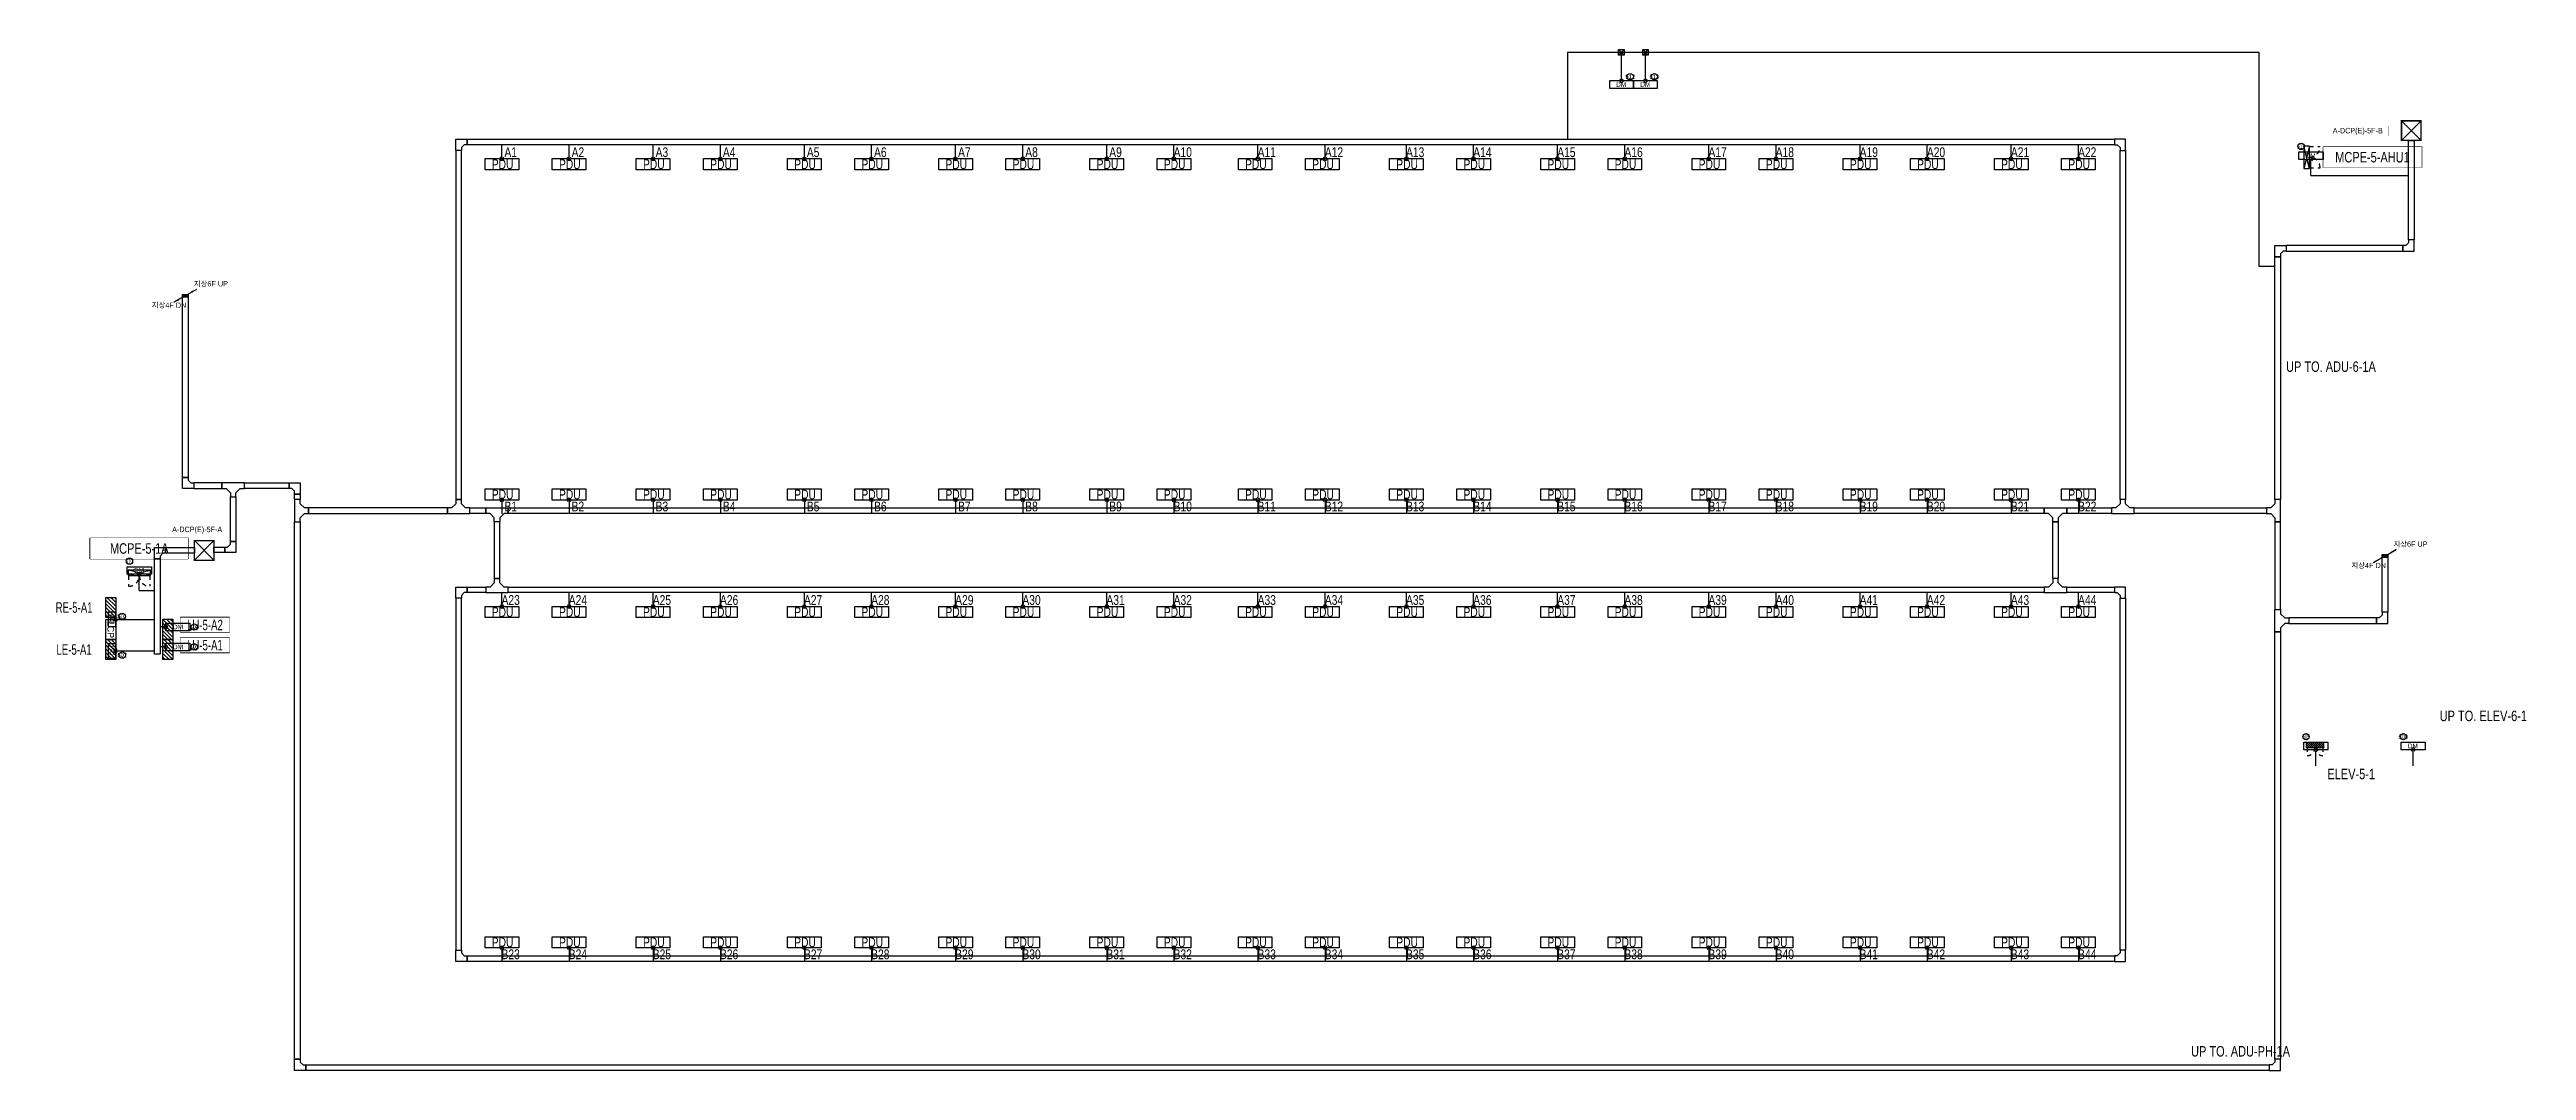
# Model space of a CAD drawing. Header units: millimetres. Extents: x 89450 to 753248, y -530175 to 1209785.
# Drawn here: x 90449 to 178904, y 644374 to 680853 of the extents above; entities that cross this region are included whole.
import ezdxf
from ezdxf.enums import TextEntityAlignment as Align

# ---------------------------------------------------------------- set-up
doc = ezdxf.new("R2010")
doc.units = ezdxf.units.MM
doc.header["$LTSCALE"] = 150
doc.linetypes.add('CONTINOUS', pattern=[0])
doc.linetypes.add('D1', pattern=[3, 1, -1, 1])
for name, color, linetype in [('------01 Distribution Panel', 3, 'Continuous'), ('------01 Distribution Panel_UPS_Emgency', 232, 'Continuous'), ('------01 Motor Control Panel or Center', 4, 'Continuous'), ('------02 Etc Panel', 3, 'Continuous'), ('-----26 Electrical Cable Tray_LV_UT', 141, 'Continuous'), ('-----29 Indicator', 1, 'Continuous'), ('-----99 EPMS CABLE DUCT', 4, 'Continuous'), ('-----99 EPMS CONDUIT', 4, 'Continuous'), ('-----99 EPMS DEVICE', 3, 'Continuous'), ('-----99 EPMS PNL', 6, 'Continuous')]:
    doc.layers.add(name, color=color, linetype=linetype)
doc.styles.add('ELEC', font='')
doc.styles.get('ELEC').set_extended_font_data('Dotum')

msp = doc.modelspace()

# ---------------------------------------------------------------- texts
at = {"layer": '------01 Distribution Panel', "linetype": 'CONTINOUS', "style": 'ELEC', "width": 0.8}
msp.add_text('UP TO. ELEV-6-1', height=375, dxfattribs=at).set_placement((175804, 657044), align=Align.MIDDLE_LEFT)
at = {"layer": '------01 Motor Control Panel or Center', "linetype": 'CONTINOUS', "style": 'ELEC', "width": 0.8}
for s, p in [('UP TO. ADU-6-1A', (170319, 669523)), ('UP TO. ADU-PH-1A', (166927, 645060))]:
    msp.add_text(s, height=375, dxfattribs=at).set_placement(p, align=Align.MIDDLE_LEFT)
at = {"layer": '-----26 Electrical Cable Tray_LV_UT', "style": 'ELEC', "width": 0.8}
for p in [(106629, 676755), (109029, 676755), (112029, 676755), (114429, 676755), (117429, 676755), (119829, 676755), (122829, 676755), (125229, 676755), (128229, 676755), (130629, 676755), (133529, 676755), (135929, 676755), (138929, 676755), (141329, 676755), (144329, 676755), (146729, 676755), (149729, 676755), (152129, 676755), (155129, 676755), (157529, 676755), (160529, 676755), (162929, 676755), (106629, 664955), (109029, 664955), (112029, 664955), (114429, 664955), (117429, 664955), (119829, 664955), (122829, 664955), (125229, 664955), (128229, 664955), (130629, 664955), (133529, 664955), (135929, 664955), (138929, 664955), (141329, 664955), (144329, 664955), (146729, 664955), (149729, 664955), (152129, 664955), (155129, 664955), (157529, 664955), (160529, 664955), (162929, 664955), (106629, 660755), (109029, 660755), (112029, 660755), (114429, 660755), (117429, 660755), (119829, 660755), (122829, 660755), (125229, 660755), (128229, 660755), (130629, 660755), (133529, 660755), (135929, 660755), (138929, 660755), (141329, 660755), (144329, 660755), (146729, 660755), (149729, 660755), (152129, 660755), (155129, 660755), (157529, 660755), (160529, 660755), (162929, 660755), (106629, 648955), (109029, 648955), (112029, 648955), (114429, 648955), (117429, 648955), (119829, 648955), (122829, 648955), (125229, 648955), (128229, 648955), (130629, 648955), (133529, 648955), (135929, 648955), (138929, 648955), (141329, 648955), (144329, 648955), (146729, 648955), (149729, 648955), (152129, 648955), (155129, 648955), (157529, 648955), (160529, 648955), (162929, 648955)]:
    msp.add_text('PDU', height=350, dxfattribs=at).set_placement(p, align=Align.MIDDLE_CENTER)
at = {"layer": '-----29 Indicator', "style": 'ELEC'}
for s, p in [('512', (146898, 679880)), ('513', (147758, 679880)), ('508', (174505, 656302))]:
    msp.add_text(s, height=150, rotation=360, dxfattribs=at).set_placement(p, align=Align.MIDDLE_CENTER)
at = {"layer": '-----29 Indicator', "style": 'ELEC', "width": 0.6}
for s, p in [('511', (170855, 677391)), ('505', (171032, 656302))]:
    msp.add_text(s, height=150, dxfattribs=at).set_placement(p, align=Align.MIDDLE_CENTER)
at = {"layer": '-----29 Indicator', "style": 'ELEC'}
for s, p in [('501', (93043, 660601)), ('502', (93046, 659216))]:
    msp.add_text(s, height=150, dxfattribs=at).set_placement(p, align=Align.MIDDLE_CENTER)
at = {"layer": '-----99 EPMS CABLE DUCT', "style": 'ELEC'}
for s, p in [('지상6F UP', (95602, 672389)), ('지상4F DN', (94101, 671624)), ('지상4F DN', (172653, 662324, 0)), ('지상6F UP', (174154, 663089, 0))]:
    msp.add_text(s, height=187.7, dxfattribs=at).set_placement(p)
at = {"layer": '-----99 EPMS DEVICE', "color": 2, "style": 'ELEC', "width": 0.9}
for p in [(146574, 679602), (147434, 679602), (171374, 655970), (174847, 655970)]:
    msp.add_text('DM', height=168, dxfattribs=at).set_placement(p, align=Align.MIDDLE)
at = {"layer": '-----99 EPMS DEVICE', "style": 'ELEC', "width": 0.8}
for s, p in [('A1', (106918, 677184)), ('A2', (109318, 677184)), ('A3', (112318, 677184)), ('A4', (114718, 677184)), ('A5', (117718, 677184)), ('A6', (120118, 677184)), ('A7', (123118, 677184)), ('A8', (125518, 677184)), ('A9', (128518, 677184)), ('A10', (130918, 677184)), ('A11', (133918, 677184)), ('A12', (136318, 677184)), ('A13', (139218, 677184)), ('A14', (141618, 677184)), ('A15', (144618, 677184)), ('A16', (147018, 677184)), ('A17', (150018, 677184)), ('A18', (152418, 677184)), ('A19', (155418, 677184)), ('A20', (157818, 677184)), ('A21', (160818, 677184)), ('A22', (163218, 677184)), ('B1', (106918, 664526)), ('B2', (109318, 664526)), ('B3', (112318, 664526)), ('B4', (114718, 664526)), ('B5', (117718, 664526)), ('B6', (120118, 664526)), ('B7', (123118, 664526)), ('B8', (125518, 664526)), ('B9', (128518, 664526)), ('B10', (130918, 664526)), ('B11', (133918, 664526)), ('B12', (136318, 664526)), ('B13', (139218, 664526)), ('B14', (141618, 664526)), ('B15', (144618, 664526)), ('B16', (147018, 664526)), ('B17', (150018, 664526)), ('B18', (152418, 664526)), ('B19', (155418, 664526)), ('B20', (157818, 664526)), ('B21', (160818, 664526)), ('B22', (163218, 664526)), ('A23', (106918, 661184)), ('A24', (109318, 661184)), ('A25', (112318, 661184)), ('A26', (114718, 661184)), ('A27', (117718, 661184)), ('A28', (120118, 661184)), ('A29', (123118, 661184)), ('A30', (125518, 661184)), ('A31', (128518, 661184)), ('A32', (130918, 661184)), ('A33', (133918, 661184)), ('A34', (136318, 661184)), ('A35', (139218, 661184)), ('A36', (141618, 661184)), ('A37', (144618, 661184)), ('A38', (147018, 661184)), ('A39', (150018, 661184)), ('A40', (152418, 661184)), ('A41', (155418, 661184)), ('A42', (157818, 661184)), ('A43', (160818, 661184)), ('A44', (163218, 661184)), ('B23', (106918, 648526)), ('B24', (109318, 648526)), ('B25', (112318, 648526)), ('B26', (114718, 648526)), ('B27', (117718, 648526)), ('B28', (120118, 648526)), ('B29', (123118, 648526)), ('B30', (125518, 648526)), ('B31', (128518, 648526)), ('B32', (130918, 648526)), ('B33', (133918, 648526)), ('B34', (136318, 648526)), ('B35', (139218, 648526)), ('B36', (141618, 648526)), ('B37', (144618, 648526)), ('B38', (147018, 648526)), ('B39', (150018, 648526)), ('B40', (152418, 648526)), ('B41', (155418, 648526)), ('B42', (157818, 648526)), ('B43', (160818, 648526)), ('B44', (163218, 648526))]:
    msp.add_text(s, height=350, dxfattribs=at).set_placement(p, align=Align.MIDDLE_CENTER)

# ---------------------------------------------------------------- blocks, each defined once
blk = doc.blocks.new('A02')
h = blk.add_hatch()
h.set_pattern_fill('ANSI31', color=161, scale=25, style=0)
h.set_pattern_definition([(45, (-2000, -19200), (-56.1266, 56.1266), [])])
h.paths.add_polyline_path([(-300, 300), (-300, 0), (300, 0), (300, 300)])
at = {"color": 161}
blk.add_lwpolyline([(300, 0), (-300, 0), (-300, 300), (300, 300)], close=True, dxfattribs=at)
blk = doc.blocks.new('MCP_EQUIPMENT-2')
at = {"color": 161}
for p, q in [((200, 400), (0, -400)), ((200, -400), (0, 400))]:
    blk.add_line(p, q, dxfattribs=at)
at = {"color": 161, "linetype": 'D1'}
for p, q in [((200, 380), (580, 380)), ((200, -380), (580, -380))]:
    blk.add_line(p, q, dxfattribs=at)
at = {"color": 161}
blk.add_lwpolyline([(200, 400), (0, 400), (0, -400), (200, -400)], close=True, dxfattribs=at)
at = {"color": 161, "linetype": 'D1'}
for centre, start, end in [((200, 380), 270, 0), ((200, -380), 0, 90)]:
    blk.add_arc(centre, 380, start, end, dxfattribs=at)
blk = doc.blocks.new('PNL3')
at = {"color": 161, "linetype": 'D1'}
for p, q in [((-200, 280), (-480, 280)), ((-200, -280), (-480, -280))]:
    blk.add_line(p, q, dxfattribs=at)
at = {"color": 161}
for p, q in [((-200, 276), (0, 76)), ((-200, 205), (0, 5)), ((-200, 135), (0, -65)), ((-200, 64), (0, -136)), ((-153, 300), (0, 147)), ((-83, 300), (0, 217)), ((-200, -7), (0, -207)), ((-200, -78), (0, -278)), ((-200, -148), (-48, -300)), ((-200, -219), (-119, -300))]:
    blk.add_line(p, q, dxfattribs=at)
blk.add_lwpolyline([(0, -300), (-200, -300), (-200, 300), (0, 300)], close=True, dxfattribs=at)
at = {"color": 161, "linetype": 'D1'}
for centre, start, end in [((-200, 280), 180, 270), ((-200, -280), 90, 180)]:
    blk.add_arc(centre, 280, start, end, dxfattribs=at)
blk = doc.blocks.new('zw$32E')
for p, q in [((100, 0), (0, 0)), ((0, 0), (0, -400)), ((100, -75), (100, 0)), ((0, -400), (100, -400)), ((175, -150), (100, -75)), ((100, -325), (175, -250)), ((100, -400), (100, -325)), ((250, -150), (175, -150)), ((175, -250), (250, -250)), ((250, -250), (250, -150))]:
    blk.add_line(p, q)
blk = doc.blocks.new('A07')
at = {"color": 8}
blk.add_lwpolyline([(-300, 0), (-300, 300), (300, 300), (300, 0)], close=True, dxfattribs=at)
at = {"color": 8, "style": 'ELEC'}
blk.add_text('LCP', height=200, rotation=360, dxfattribs=at).set_placement((0, 150), align=Align.MIDDLE)

# ---------------------------------------------------------------- linework, layer by layer
at = {"layer": '------01 Distribution Panel_UPS_Emgency', "color": 1, "elevation": 0}
msp.add_lwpolyline([(95121, 659310), (96876, 659310), (96876, 659835), (95121, 659835)], close=True, dxfattribs=at)
at = {"layer": '------01 Motor Control Panel or Center', "linetype": 'CONTINOUS'}
for points in [[(175157, 677375), (175157, 676635), (171654, 676635), (171654, 677375)], [(95405, 663395), (95405, 662655), (91902, 662655), (91902, 663395)]]:
    msp.add_lwpolyline(points, close=True, dxfattribs=at)
at = {"layer": '------02 Etc Panel'}
for p, q in [((92814, 660490), (94195, 660490)), ((92814, 659365), (94195, 659365))]:
    msp.add_line(p, q, dxfattribs=at)
at = {"layer": '-----26 Electrical Cable Tray_LV_UT'}
for points in [[(106004, 676955), (107204, 676955), (107204, 676555), (106004, 676555)], [(108404, 676955), (109604, 676955), (109604, 676555), (108404, 676555)], [(111404, 676955), (112604, 676955), (112604, 676555), (111404, 676555)], [(113804, 676955), (115004, 676955), (115004, 676555), (113804, 676555)], [(116804, 676955), (118004, 676955), (118004, 676555), (116804, 676555)], [(119204, 676955), (120404, 676955), (120404, 676555), (119204, 676555)], [(122204, 676955), (123404, 676955), (123404, 676555), (122204, 676555)], [(124604, 676955), (125804, 676955), (125804, 676555), (124604, 676555)], [(127604, 676955), (128804, 676955), (128804, 676555), (127604, 676555)], [(130004, 676955), (131204, 676955), (131204, 676555), (130004, 676555)], [(132904, 676955), (134104, 676955), (134104, 676555), (132904, 676555)], [(135304, 676955), (136504, 676955), (136504, 676555), (135304, 676555)], [(138304, 676955), (139504, 676955), (139504, 676555), (138304, 676555)], [(140704, 676955), (141904, 676955), (141904, 676555), (140704, 676555)], [(143704, 676955), (144904, 676955), (144904, 676555), (143704, 676555)], [(146104, 676955), (147304, 676955), (147304, 676555), (146104, 676555)], [(149104, 676955), (150304, 676955), (150304, 676555), (149104, 676555)], [(151504, 676955), (152704, 676955), (152704, 676555), (151504, 676555)], [(154504, 676955), (155704, 676955), (155704, 676555), (154504, 676555)], [(156904, 676955), (158104, 676955), (158104, 676555), (156904, 676555)], [(159904, 676955), (161104, 676955), (161104, 676555), (159904, 676555)], [(162304, 676955), (163504, 676955), (163504, 676555), (162304, 676555)], [(106004, 665155), (107204, 665155), (107204, 664755), (106004, 664755)], [(108404, 665155), (109604, 665155), (109604, 664755), (108404, 664755)], [(111404, 665155), (112604, 665155), (112604, 664755), (111404, 664755)], [(113804, 665155), (115004, 665155), (115004, 664755), (113804, 664755)], [(116804, 665155), (118004, 665155), (118004, 664755), (116804, 664755)], [(119204, 665155), (120404, 665155), (120404, 664755), (119204, 664755)], [(122204, 665155), (123404, 665155), (123404, 664755), (122204, 664755)], [(124604, 665155), (125804, 665155), (125804, 664755), (124604, 664755)], [(127604, 665155), (128804, 665155), (128804, 664755), (127604, 664755)], [(130004, 665155), (131204, 665155), (131204, 664755), (130004, 664755)], [(132904, 665155), (134104, 665155), (134104, 664755), (132904, 664755)], [(135304, 665155), (136504, 665155), (136504, 664755), (135304, 664755)], [(138304, 665155), (139504, 665155), (139504, 664755), (138304, 664755)], [(140704, 665155), (141904, 665155), (141904, 664755), (140704, 664755)], [(143704, 665155), (144904, 665155), (144904, 664755), (143704, 664755)], [(146104, 665155), (147304, 665155), (147304, 664755), (146104, 664755)], [(149104, 665155), (150304, 665155), (150304, 664755), (149104, 664755)], [(151504, 665155), (152704, 665155), (152704, 664755), (151504, 664755)], [(154504, 665155), (155704, 665155), (155704, 664755), (154504, 664755)], [(156904, 665155), (158104, 665155), (158104, 664755), (156904, 664755)], [(159904, 665155), (161104, 665155), (161104, 664755), (159904, 664755)], [(162304, 665155), (163504, 665155), (163504, 664755), (162304, 664755)], [(106004, 660955), (107204, 660955), (107204, 660555), (106004, 660555)], [(108404, 660955), (109604, 660955), (109604, 660555), (108404, 660555)], [(111404, 660955), (112604, 660955), (112604, 660555), (111404, 660555)], [(113804, 660955), (115004, 660955), (115004, 660555), (113804, 660555)], [(116804, 660955), (118004, 660955), (118004, 660555), (116804, 660555)], [(119204, 660955), (120404, 660955), (120404, 660555), (119204, 660555)], [(122204, 660955), (123404, 660955), (123404, 660555), (122204, 660555)], [(124604, 660955), (125804, 660955), (125804, 660555), (124604, 660555)], [(127604, 660955), (128804, 660955), (128804, 660555), (127604, 660555)], [(130004, 660955), (131204, 660955), (131204, 660555), (130004, 660555)], [(132904, 660955), (134104, 660955), (134104, 660555), (132904, 660555)], [(135304, 660955), (136504, 660955), (136504, 660555), (135304, 660555)], [(138304, 660955), (139504, 660955), (139504, 660555), (138304, 660555)], [(140704, 660955), (141904, 660955), (141904, 660555), (140704, 660555)], [(143704, 660955), (144904, 660955), (144904, 660555), (143704, 660555)], [(146104, 660955), (147304, 660955), (147304, 660555), (146104, 660555)], [(149104, 660955), (150304, 660955), (150304, 660555), (149104, 660555)], [(151504, 660955), (152704, 660955), (152704, 660555), (151504, 660555)], [(154504, 660955), (155704, 660955), (155704, 660555), (154504, 660555)], [(156904, 660955), (158104, 660955), (158104, 660555), (156904, 660555)], [(159904, 660955), (161104, 660955), (161104, 660555), (159904, 660555)], [(162304, 660955), (163504, 660955), (163504, 660555), (162304, 660555)], [(106004, 649155), (107204, 649155), (107204, 648755), (106004, 648755)], [(108404, 649155), (109604, 649155), (109604, 648755), (108404, 648755)], [(111404, 649155), (112604, 649155), (112604, 648755), (111404, 648755)], [(113804, 649155), (115004, 649155), (115004, 648755), (113804, 648755)], [(116804, 649155), (118004, 649155), (118004, 648755), (116804, 648755)], [(119204, 649155), (120404, 649155), (120404, 648755), (119204, 648755)], [(122204, 649155), (123404, 649155), (123404, 648755), (122204, 648755)], [(124604, 649155), (125804, 649155), (125804, 648755), (124604, 648755)], [(127604, 649155), (128804, 649155), (128804, 648755), (127604, 648755)], [(130004, 649155), (131204, 649155), (131204, 648755), (130004, 648755)], [(132904, 649155), (134104, 649155), (134104, 648755), (132904, 648755)], [(135304, 649155), (136504, 649155), (136504, 648755), (135304, 648755)], [(138304, 649155), (139504, 649155), (139504, 648755), (138304, 648755)], [(140704, 649155), (141904, 649155), (141904, 648755), (140704, 648755)], [(143704, 649155), (144904, 649155), (144904, 648755), (143704, 648755)], [(146104, 649155), (147304, 649155), (147304, 648755), (146104, 648755)], [(149104, 649155), (150304, 649155), (150304, 648755), (149104, 648755)], [(151504, 649155), (152704, 649155), (152704, 648755), (151504, 648755)], [(154504, 649155), (155704, 649155), (155704, 648755), (154504, 648755)], [(156904, 649155), (158104, 649155), (158104, 648755), (156904, 648755)], [(159904, 649155), (161104, 649155), (161104, 648755), (159904, 648755)], [(162304, 649155), (163504, 649155), (163504, 648755), (162304, 648755)]]:
    msp.add_lwpolyline(points, close=True, dxfattribs=at)
at = {"layer": '-----29 Indicator'}
for centre in [(146898, 679880), (147758, 679880), (170855, 677391), (93043, 660601), (93046, 659216), (171032, 656302), (174505, 656302)]:
    msp.add_circle(centre, 114, dxfattribs=at)
at = {"layer": '-----99 EPMS CABLE DUCT'}
for p, q in [((144653, 680753), (169349, 680753)), ((144653, 680753), (144653, 677627)), ((169349, 680753), (169349, 673113)), ((95297, 672055), (95703, 672289)), ((169349, 673113), (169919, 673113)), ((95297, 672055), (94891, 671821)), ((95207, 672095), (95387, 672015)), ((95207, 672015), (95387, 672095)), ((173849, 662755), (173443, 662521)), ((173759, 662795), (173939, 662715)), ((173759, 662715), (173939, 662795)), ((173849, 662755), (174255, 662989))]:
    msp.add_line(p, q, dxfattribs=at)
at = {"layer": '-----99 EPMS CABLE DUCT', "elevation": 0}
for points in [[(105158, 677248), (104958, 677248), (104958, 677648), (105358, 677648), (105358, 677448), (105258, 677448), (105158, 677348), (105158, 677248)], [(164390, 677248), (164590, 677248), (164590, 677648), (164190, 677648), (164190, 677448), (164290, 677448), (164390, 677348), (164390, 677248)], [(174491, 673849), (174491, 673649), (174891, 673649), (174891, 674049), (174691, 674049), (174691, 673949), (174591, 673849), (174491, 673849)], [(170119, 673449), (169919, 673449), (169919, 673849), (170319, 673849), (170319, 673649), (170219, 673649), (170119, 673549), (170119, 673449)], [(95597, 665367), (95597, 665167), (95197, 665167), (95197, 665567), (95397, 665567), (95397, 665467), (95497, 665367), (95597, 665367)], [(99002, 665167), (99002, 665367), (99402, 665367), (99402, 664967), (99202, 664967), (99202, 665067), (99102, 665167), (99002, 665167)], [(99002, 665167), (99002, 665367), (99402, 665367), (99402, 664967), (99202, 664967), (99202, 665067), (99102, 665167), (99002, 665167)], [(96907, 663276), (97107, 663276), (97107, 662876), (96707, 662876), (96707, 663076), (96807, 663076), (96907, 663176), (96907, 663276)], [(173443, 662521), (173619, 662622)], [(174255, 662989), (174079, 662888)], [(105158, 661248), (104958, 661248), (104958, 661648), (105358, 661648), (105358, 661448), (105258, 661448), (105158, 661348), (105158, 661248)], [(164390, 661248), (164590, 661248), (164590, 661648), (164190, 661648), (164190, 661448), (164290, 661448), (164390, 661348), (164390, 661248)], [(173549, 660544), (173549, 660344), (173949, 660344), (173949, 660744), (173749, 660744), (173749, 660644), (173649, 660544), (173549, 660544)], [(105358, 648473), (105358, 648273), (104958, 648273), (104958, 648673), (105158, 648673), (105158, 648573), (105258, 648473), (105358, 648473)], [(164190, 648473), (164190, 648273), (164590, 648273), (164590, 648673), (164390, 648673), (164390, 648573), (164290, 648473), (164190, 648473)], [(99602, 644574), (99602, 644374), (99202, 644374), (99202, 644774), (99402, 644774), (99402, 644674), (99502, 644574), (99602, 644574)], [(169719, 644574), (169719, 644374), (170119, 644374), (170119, 644774), (169919, 644774), (169919, 644674), (169819, 644574), (169719, 644574)]]:
    msp.add_lwpolyline(points, dxfattribs=at)
for points in [[(105358, 677648), (164190, 677648), (164190, 677448), (105358, 677448)], [(104958, 677248), (104958, 664773), (105158, 664773), (105158, 677248)], [(164590, 677248), (164590, 664773), (164390, 664773), (164390, 677248)], [(169919, 673449), (170119, 673449), (170119, 664773), (169919, 664773)], [(174491, 673849), (170319, 673849), (170319, 673649), (174491, 673649)], [(95197, 672105), (95397, 672105), (95397, 665567), (95197, 665567)], [(95197, 672105), (95397, 672105), (95397, 672005), (95197, 672005)], [(95207, 672095), (95387, 672095), (95387, 672015), (95207, 672015)], [(96607, 665367), (95597, 665367), (95597, 665167), (96607, 665167)], [(97407, 665367), (99002, 665367), (99002, 665167), (97407, 665167)], [(96907, 664867), (97107, 664867), (97107, 663276), (96907, 663276)], [(99202, 664967), (99402, 664967), (99402, 664773), (99202, 664773)], [(104658, 664473), (99702, 664473), (99702, 664273), (104658, 664273)], [(105458, 664473), (106029, 664473), (106029, 664273), (105458, 664273)], [(106829, 664473), (161685, 664473), (161685, 664273), (106829, 664273)], [(162485, 664473), (164090, 664473), (164090, 664273), (162485, 664273)], [(164890, 664473), (169619, 664473), (169619, 664273), (164890, 664273)], [(99202, 663973), (99402, 663973), (99402, 644774), (99202, 644774)], [(106529, 663973), (106329, 663973), (106329, 661948), (106529, 661948)], [(161985, 663973), (162185, 663973), (162185, 661948), (161985, 661948)], [(169919, 660844), (170119, 660844), (170119, 663973), (169919, 663973)], [(96707, 663076), (96707, 662876), (96320, 662876), (96320, 663076)], [(173749, 662805), (173949, 662805), (173949, 660744), (173749, 660744)], [(173749, 662805), (173949, 662805), (173949, 662705), (173749, 662705)], [(173759, 662795), (173939, 662795), (173939, 662715), (173759, 662715)], [(105358, 661648), (106029, 661648), (106029, 661448), (105358, 661448)], [(106829, 661648), (161685, 661648), (161685, 661448), (106829, 661448)], [(162485, 661648), (164190, 661648), (164190, 661448), (162485, 661448)], [(104958, 661248), (104958, 648673), (105158, 648673), (105158, 661248)], [(164590, 661248), (164590, 648673), (164390, 648673), (164390, 661248)], [(169919, 660044), (170119, 660044), (170119, 644774), (169919, 644774)], [(173549, 660544), (170419, 660544), (170419, 660344), (173549, 660344)], [(105358, 648473), (164190, 648473), (164190, 648273), (105358, 648273)], [(99602, 644574), (169719, 644574), (169719, 644374), (99602, 644374)]]:
    msp.add_lwpolyline(points, close=True, dxfattribs=at)
for points in [[(95703, 672289, 0, 70, 0), (95527, 672188, 40, 40, 0)], [(94891, 671821, 0, 70, 0), (95067, 671922, 40, 40, 0)]]:
    msp.add_lwpolyline(points, format="xyseb", dxfattribs=at)
at = {"layer": '-----99 EPMS CABLE DUCT'}
for centre in [(95297, 672055), (173849, 662755)]:
    msp.add_circle(centre, 10, dxfattribs=at)
at = {"layer": '-----99 EPMS CONDUIT'}
for p, q in [((146684, 680853), (146484, 680653)), ((146484, 680853), (146684, 680653)), ((146584, 679736), (146584, 680753)), ((147544, 680853), (147344, 680653)), ((147344, 680853), (147544, 680653)), ((147444, 679736), (147444, 680753)), ((106604, 676955), (106604, 677448)), ((109004, 676955), (109004, 677448)), ((112004, 676955), (112004, 677448)), ((114404, 676955), (114404, 677448)), ((117404, 676955), (117404, 677448)), ((119804, 676955), (119804, 677448)), ((122804, 676955), (122804, 677448)), ((125204, 676955), (125204, 677448)), ((128204, 676955), (128204, 677448)), ((130604, 676955), (130604, 677448)), ((133604, 676955), (133604, 677448)), ((136004, 676955), (136004, 677448)), ((138904, 676955), (138904, 677448)), ((141304, 676955), (141304, 677448)), ((144304, 676955), (144304, 677448)), ((146704, 676955), (146704, 677448)), ((149704, 676955), (149704, 677448)), ((152104, 676955), (152104, 677448)), ((155104, 676955), (155104, 677448)), ((157504, 676955), (157504, 677448)), ((160504, 676955), (160504, 677448)), ((162904, 676955), (162904, 677448)), ((171206, 676348), (171206, 676925)), ((106604, 664755), (106604, 664262)), ((109004, 664755), (109004, 664262)), ((112004, 664755), (112004, 664262)), ((114404, 664755), (114404, 664262)), ((117404, 664755), (117404, 664262)), ((119804, 664755), (119804, 664262)), ((122804, 664755), (122804, 664262)), ((125204, 664755), (125204, 664262)), ((128204, 664755), (128204, 664262)), ((130604, 664755), (130604, 664262)), ((133604, 664755), (133604, 664262)), ((136004, 664755), (136004, 664262)), ((138904, 664755), (138904, 664262)), ((141304, 664755), (141304, 664262)), ((144304, 664755), (144304, 664262)), ((146704, 664755), (146704, 664262)), ((149704, 664755), (149704, 664262)), ((152104, 664755), (152104, 664262)), ((155104, 664755), (155104, 664262)), ((157504, 664755), (157504, 664262)), ((160504, 664755), (160504, 664262)), ((162904, 664755), (162904, 664262)), ((93654, 661528), (93654, 662105)), ((93654, 661528), (94195, 661528)), ((106604, 660955), (106604, 661448)), ((109004, 660955), (109004, 661448)), ((112004, 660955), (112004, 661448)), ((114404, 660955), (114404, 661448)), ((117404, 660955), (117404, 661448)), ((119804, 660955), (119804, 661448)), ((122804, 660955), (122804, 661448)), ((125204, 660955), (125204, 661448)), ((128204, 660955), (128204, 661448)), ((130604, 660955), (130604, 661448)), ((133604, 660955), (133604, 661448)), ((136004, 660955), (136004, 661448)), ((138904, 660955), (138904, 661448)), ((141304, 660955), (141304, 661448)), ((144304, 660955), (144304, 661448)), ((146704, 660955), (146704, 661448)), ((149704, 660955), (149704, 661448)), ((152104, 660955), (152104, 661448)), ((155104, 660955), (155104, 661448)), ((157504, 660955), (157504, 661448)), ((160504, 660955), (160504, 661448)), ((162904, 660955), (162904, 661448)), ((174857, 655259), (174857, 655835)), ((106604, 648755), (106604, 648262)), ((109004, 648755), (109004, 648262)), ((112004, 648755), (112004, 648262)), ((114404, 648755), (114404, 648262)), ((117404, 648755), (117404, 648262)), ((119804, 648755), (119804, 648262)), ((122804, 648755), (122804, 648262)), ((125204, 648755), (125204, 648262)), ((128204, 648755), (128204, 648262)), ((130604, 648755), (130604, 648262)), ((133604, 648755), (133604, 648262)), ((136004, 648755), (136004, 648262)), ((138904, 648755), (138904, 648262)), ((141304, 648755), (141304, 648262)), ((144304, 648755), (144304, 648262)), ((146704, 648755), (146704, 648262)), ((149704, 648755), (149704, 648262)), ((152104, 648755), (152104, 648262)), ((155104, 648755), (155104, 648262)), ((157504, 648755), (157504, 648262)), ((160504, 648755), (160504, 648262)), ((162904, 648755), (162904, 648262))]:
    msp.add_line(p, q, dxfattribs=at)
for points in [[(146484, 680853), (146684, 680853), (146684, 680653), (146484, 680653)], [(147344, 680853), (147544, 680853), (147544, 680653), (147344, 680653)]]:
    msp.add_lwpolyline(points, close=True, dxfattribs=at)
for points in [[(94598, 660220, 0), (94395, 660220, 0)], [(94598, 659508, 0), (94395, 659508, 0)]]:
    msp.add_polyline3d(points, dxfattribs=at)
for centre, start, end in [((146584, 679736), 120, 60), ((147444, 679736), 120, 60), ((106604, 676955), 120, 60), ((109004, 676955), 120, 60), ((112004, 676955), 120, 60), ((114404, 676955), 120, 60), ((117404, 676955), 120, 60), ((119804, 676955), 120, 60), ((122804, 676955), 120, 60), ((125204, 676955), 120, 60), ((128204, 676955), 120, 60), ((130604, 676955), 120, 60), ((133604, 676955), 120, 60), ((136004, 676955), 120, 60), ((138904, 676955), 120, 60), ((141304, 676955), 120, 60), ((144304, 676955), 120, 60), ((146704, 676955), 120, 60), ((149704, 676955), 120, 60), ((152104, 676955), 120, 60), ((155104, 676955), 120, 60), ((157504, 676955), 120, 60), ((160504, 676955), 120, 60), ((162904, 676955), 120, 60), ((106604, 664755), 300, 240), ((109004, 664755), 300, 240), ((112004, 664755), 300, 240), ((114404, 664755), 300, 240), ((117404, 664755), 300, 240), ((119804, 664755), 300, 240), ((122804, 664755), 300, 240), ((125204, 664755), 300, 240), ((128204, 664755), 300, 240), ((130604, 664755), 300, 240), ((133604, 664755), 300, 240), ((136004, 664755), 300, 240), ((138904, 664755), 300, 240), ((141304, 664755), 300, 240), ((144304, 664755), 300, 240), ((146704, 664755), 300, 240), ((149704, 664755), 300, 240), ((152104, 664755), 300, 240), ((155104, 664755), 300, 240), ((157504, 664755), 300, 240), ((160504, 664755), 300, 240), ((162904, 664755), 300, 240), ((93654, 662105), 300, 240), ((106604, 660955), 120, 60), ((109004, 660955), 120, 60), ((112004, 660955), 120, 60), ((114404, 660955), 120, 60), ((117404, 660955), 120, 60), ((119804, 660955), 120, 60), ((122804, 660955), 120, 60), ((125204, 660955), 120, 60), ((128204, 660955), 120, 60), ((130604, 660955), 120, 60), ((133604, 660955), 120, 60), ((136004, 660955), 120, 60), ((138904, 660955), 120, 60), ((141304, 660955), 120, 60), ((144304, 660955), 120, 60), ((146704, 660955), 120, 60), ((149704, 660955), 120, 60), ((152104, 660955), 120, 60), ((155104, 660955), 120, 60), ((157504, 660955), 120, 60), ((160504, 660955), 120, 60), ((162904, 660955), 120, 60), ((92814, 660490), 30, 330), ((94598, 660220), 210, 150), ((92814, 659365), 30, 330), ((94598, 659508), 210, 150), ((171383, 655835), 300, 240), ((174857, 655835), 300, 240), ((106604, 648755), 300, 240), ((109004, 648755), 300, 240), ((112004, 648755), 300, 240), ((114404, 648755), 300, 240), ((117404, 648755), 300, 240), ((119804, 648755), 300, 240), ((122804, 648755), 300, 240), ((125204, 648755), 300, 240), ((128204, 648755), 300, 240), ((130604, 648755), 300, 240), ((133604, 648755), 300, 240), ((136004, 648755), 300, 240), ((138904, 648755), 300, 240), ((141304, 648755), 300, 240), ((144304, 648755), 300, 240), ((146704, 648755), 300, 240), ((149704, 648755), 300, 240), ((152104, 648755), 300, 240), ((155104, 648755), 300, 240), ((157504, 648755), 300, 240), ((160504, 648755), 300, 240), ((162904, 648755), 300, 240)]:
    msp.add_arc(centre, 63.8, start, end, dxfattribs=at)
at = {"layer": '-----99 EPMS DEVICE', "color": 2}
for points in [[(147014, 679736), (146154, 679736), (146154, 679467), (147014, 679467)], [(147874, 679736), (147014, 679736), (147014, 679467), (147874, 679467)]]:
    msp.add_lwpolyline(points, close=True, dxfattribs=at)
at = {"layer": '-----99 EPMS DEVICE', "color": 2, "elevation": 0}
for points in [[(171813, 655835), (170953, 655835), (170953, 656105), (171813, 656105)], [(175287, 655835), (174427, 655835), (174427, 656105), (175287, 656105)]]:
    msp.add_lwpolyline(points, close=True, dxfattribs=at)

# ---------------------------------------------------------------- block references
at = {"layer": '------01 Distribution Panel', "xscale": 1.2, "yscale": 1.2, "zscale": 1.2, "rotation": 270}
for p in [(92454, 660915), (92454, 659415)]:
    msp.add_blockref('A02', p, dxfattribs=at)
at = {"layer": '------01 Distribution Panel_UPS_Emgency', "xscale": 1.2, "yscale": 1.2, "zscale": 1.2, "rotation": 270}
msp.add_blockref('A02', (94494, 659415), dxfattribs=at)
at = {"layer": '-----99 EPMS CABLE DUCT'}
for p, xscale, yscale, zscale, rotation in [((97407, 665367, 0), 2, 2, 2, 269.9999999999999), ((104658, 664273, 0), 2, 2, 2, 90.00000000000249), ((106029, 664473, 0), -2, 2, 2, 89.99999999999746), ((161685, 664473, 0), -2, 2, 2, 89.99999999999746), ((164090, 664273, 0), 2, 2, 2, 90.00000000000249), ((170119, 663973), 2, 2, 2, 180.0000000000122), ((106029, 661448, 0), 1.999999999999999, 1.999999999999999, 1.999999999999999, 90.00000000000253), ((161685, 661448, 0), 2, 2, 2, 90.0000000000025), ((169919, 660044), -2, 2, 2, 180)]:
    msp.add_blockref('zw$32E', p, dxfattribs=dict(at, xscale=xscale, yscale=yscale, zscale=zscale, rotation=rotation))
at = {"layer": '-----99 EPMS CABLE DUCT', "xscale": 2, "yscale": 2, "zscale": 2}
msp.add_blockref('zw$32E', (99202, 664773), dxfattribs=at)

msp.set_redraw_order([(e.dxf.handle, doc.entitydb.next_handle()) for e in msp.query("TEXT MTEXT ATTDEF DIMENSION ARC_DIMENSION")])  # texts and dimensions are drawn at this point

# ---------------------------------------------------------------- wipeouts: each hides what was drawn before it
msp.add_wipeout([(170894, 655336), (174397, 655336), (174397, 654596), (170894, 654596)]).dxf.layer = '------01 Distribution Panel'

# ---------------------------------------------------------------- next in the draw order: linework, layer by layer
at = {"layer": '-----99 EPMS CONDUIT'}
msp.add_line((171383, 655259), (171383, 655835), dxfattribs=at)

# ---------------------------------------------------------------- next in the draw order: block references
at = {"layer": '------01 Distribution Panel', "rotation": 90}
msp.add_blockref('PNL3', (171354, 656105), dxfattribs=at)

# ---------------------------------------------------------------- next in the draw order: texts
at = {"layer": '------01 Distribution Panel', "linetype": 'CONTINOUS', "style": 'ELEC', "width": 0.8}
msp.add_text('ELEV-5-1', height=375, dxfattribs=at).set_placement((172646, 654966), align=Align.MIDDLE)

# ---------------------------------------------------------------- next in the draw order: wipeouts: each hides what was drawn before it
at = {"color": 1}
for points, layer in [([(90449, 660653), (92204, 660653), (92204, 661178), (90449, 661178)], '------01 Distribution Panel'), ([(90449, 659153), (92204, 659153), (92204, 659678), (90449, 659678)], '------01 Distribution Panel'), ([(95121, 659310), (96876, 659310), (96876, 659835), (95121, 659835)], '------01 Distribution Panel_UPS_Emgency'), ([(171654, 677375), (175157, 677375), (175157, 676635), (171654, 676635)], '------01 Motor Control Panel or Center')]:
    msp.add_wipeout(points, dxfattribs=at).dxf.layer = layer
msp.add_wipeout([(91902, 663395), (95405, 663395), (95405, 662655), (91902, 662655)]).dxf.layer = '------01 Motor Control Panel or Center'

# ---------------------------------------------------------------- next in the draw order: linework, layer by layer
at = {"layer": '------01 Distribution Panel_UPS_Emgency', "color": 1, "elevation": 0}
msp.add_lwpolyline([(95121, 660030), (96876, 660030), (96876, 660555), (95121, 660555)], close=True, dxfattribs=at)
at = {"layer": '-----29 Indicator'}
msp.add_circle((93302, 662571), 114, dxfattribs=at)
at = {"layer": '-----99 EPMS CABLE DUCT', "elevation": 0}
for points in [[(174691, 677605), (174891, 677605), (174891, 674049), (174691, 674049)], [(94195, 662655), (94395, 662655), (94395, 659253), (94195, 659253)], [(94595, 662855), (94595, 663055), (95620, 663055), (95620, 662855)]]:
    msp.add_lwpolyline(points, close=True, dxfattribs=at)
msp.add_lwpolyline([(94395, 662655), (94195, 662655), (94195, 663055), (94595, 663055), (94595, 662855), (94495, 662855), (94395, 662755), (94395, 662655)], dxfattribs=at)
at = {"layer": '-----99 EPMS CONDUIT'}
msp.add_line((171206, 676348), (174691, 676348), dxfattribs=at)
msp.add_arc((171206, 676925), 63.8, 300, 240, dxfattribs=at)
at = {"layer": '-----99 EPMS DEVICE', "color": 2}
msp.add_lwpolyline([(171636, 676925), (170776, 676925), (170776, 677194), (171636, 677194)], close=True, dxfattribs=at)
at = {"layer": '-----99 EPMS DEVICE', "color": 2, "elevation": 0}
for points in [[(94084, 662105), (93223, 662105), (93223, 662375), (94084, 662375)], [(92544, 660747), (92544, 660233), (92814, 660233), (92814, 660747)], [(92544, 659622), (92544, 659108), (92814, 659108), (92814, 659622)]]:
    msp.add_lwpolyline(points, close=True, dxfattribs=at)
at = {"layer": '-----99 EPMS PNL'}
for p, q in [((174441, 678305), (175141, 677605)), ((174441, 677605), (175141, 678305)), ((95620, 663305), (96320, 662605)), ((95620, 662605), (96320, 663305))]:
    msp.add_line(p, q, dxfattribs=at)
at = {"layer": '-----99 EPMS PNL', "elevation": 0}
for points, const_width in [([(171794, 677774), (171794, 678135), (173965, 678135), (173965, 677774)], 1), ([(174441, 678305), (175141, 678305), (175141, 677605), (174441, 677605)], 50), ([(95620, 663305), (96320, 663305), (96320, 662605), (95620, 662605)], 50)]:
    msp.add_lwpolyline(points, close=True, dxfattribs=dict(at, const_width=const_width))
at = {"layer": '-----99 EPMS PNL', "const_width": 1}
msp.add_lwpolyline([(94636, 663527), (94636, 663888), (96806, 663888), (96806, 663527)], close=True, dxfattribs=at)

# ---------------------------------------------------------------- next in the draw order: block references
at = {"layer": '------01 Distribution Panel_UPS_Emgency', "xscale": 1.2, "yscale": 1.2, "zscale": 1.2, "rotation": 270}
msp.add_blockref('A02', (94494, 660135), dxfattribs=at)
at = {"layer": '------01 Motor Control Panel or Center'}
msp.add_blockref('MCP_EQUIPMENT-2', (170954, 677005), dxfattribs=at)
at = {"layer": '------01 Motor Control Panel or Center', "rotation": 270}
msp.add_blockref('MCP_EQUIPMENT-2', (93654, 662255), dxfattribs=at)
at = {"layer": '------02 Etc Panel', "color": 8, "xscale": 1.2, "yscale": 1.2, "zscale": 1.2, "rotation": 270}
msp.add_blockref('A07', (92454, 660130), dxfattribs=at)

# ---------------------------------------------------------------- next in the draw order: texts
at = {"layer": '------01 Distribution Panel', "style": 'ELEC', "width": 0.7}
for s, p in [('RE-5-A1', (91326, 660915)), ('LE-5-A1', (91326, 659415))]:
    msp.add_text(s, height=375, dxfattribs=at).set_placement(p, align=Align.MIDDLE_CENTER)
at = {"layer": '------01 Motor Control Panel or Center', "linetype": 'CONTINOUS', "style": 'ELEC', "width": 0.8}
for s, p in [('MCPE-5-AHU1', (173405, 677005)), ('MCPE-5-1A', (93654, 663025))]:
    msp.add_text(s, height=375, dxfattribs=at).set_placement(p, align=Align.MIDDLE)
at = {"layer": '-----29 Indicator', "style": 'ELEC', "width": 0.6}
msp.add_text('510', height=150, dxfattribs=at).set_placement((93302, 662571), align=Align.MIDDLE_CENTER)
at = {"layer": '-----29 Indicator', "style": 'ELEC'}
msp.add_text('503', height=150, dxfattribs=at).set_placement((95617, 659508), align=Align.MIDDLE_CENTER)
at = {"layer": '-----99 EPMS DEVICE', "color": 2, "style": 'ELEC', "width": 0.9}
for p in [(171197, 677059), (93644, 662239)]:
    msp.add_text('DM', height=168, dxfattribs=at).set_placement(p, align=Align.MIDDLE)
for p in [(92678, 660501), (92678, 659376)]:
    msp.add_text('DM', height=168, rotation=90, dxfattribs=at).set_placement(p, align=Align.MIDDLE)
at = {"layer": '-----99 EPMS PNL', "style": 'ELEC'}
for s, p in [('A-DCP(E)-5F-B', (172879, 677955)), ('A-DCP(E)-5F-A', (95721, 663707))]:
    msp.add_text(s, height=196.83, dxfattribs=at).set_placement(p, align=Align.MIDDLE_CENTER)

# ---------------------------------------------------------------- next in the draw order: wipeouts: each hides what was drawn before it
at = {"color": 1}
msp.add_wipeout([(95121, 660030), (96876, 660030), (96876, 660555), (95121, 660555)], dxfattribs=at).dxf.layer = '------01 Distribution Panel_UPS_Emgency'

# ---------------------------------------------------------------- next in the draw order: linework, layer by layer
at = {"layer": '-----29 Indicator'}
for centre in [(95617, 660220), (95617, 659508)]:
    msp.add_circle(centre, 114, dxfattribs=at)
at = {"layer": '-----99 EPMS DEVICE', "color": 2, "elevation": 0}
for points in [[(94598, 660355), (95458, 660355), (95458, 660086), (94598, 660086)], [(94598, 659643), (95458, 659643), (95458, 659373), (94598, 659373)]]:
    msp.add_lwpolyline(points, close=True, dxfattribs=at)

# ---------------------------------------------------------------- next in the draw order: texts
at = {"layer": '------01 Distribution Panel_UPS_Emgency', "style": 'ELEC', "width": 0.7}
for s, p in [('LU-5-A2', (95999, 660292)), ('LU-5-A1', (95999, 659572))]:
    msp.add_text(s, height=375, dxfattribs=at).set_placement(p, align=Align.MIDDLE_CENTER)
at = {"layer": '-----29 Indicator', "style": 'ELEC'}
msp.add_text('504', height=150, dxfattribs=at).set_placement((95617, 660220), align=Align.MIDDLE_CENTER)
at = {"layer": '-----99 EPMS DEVICE', "color": 2, "style": 'ELEC', "width": 0.9}
for p in [(95037, 660221), (95037, 659508)]:
    msp.add_text('DM', height=168, dxfattribs=at).set_placement(p, align=Align.MIDDLE)

doc.saveas('drawing.dxf')
